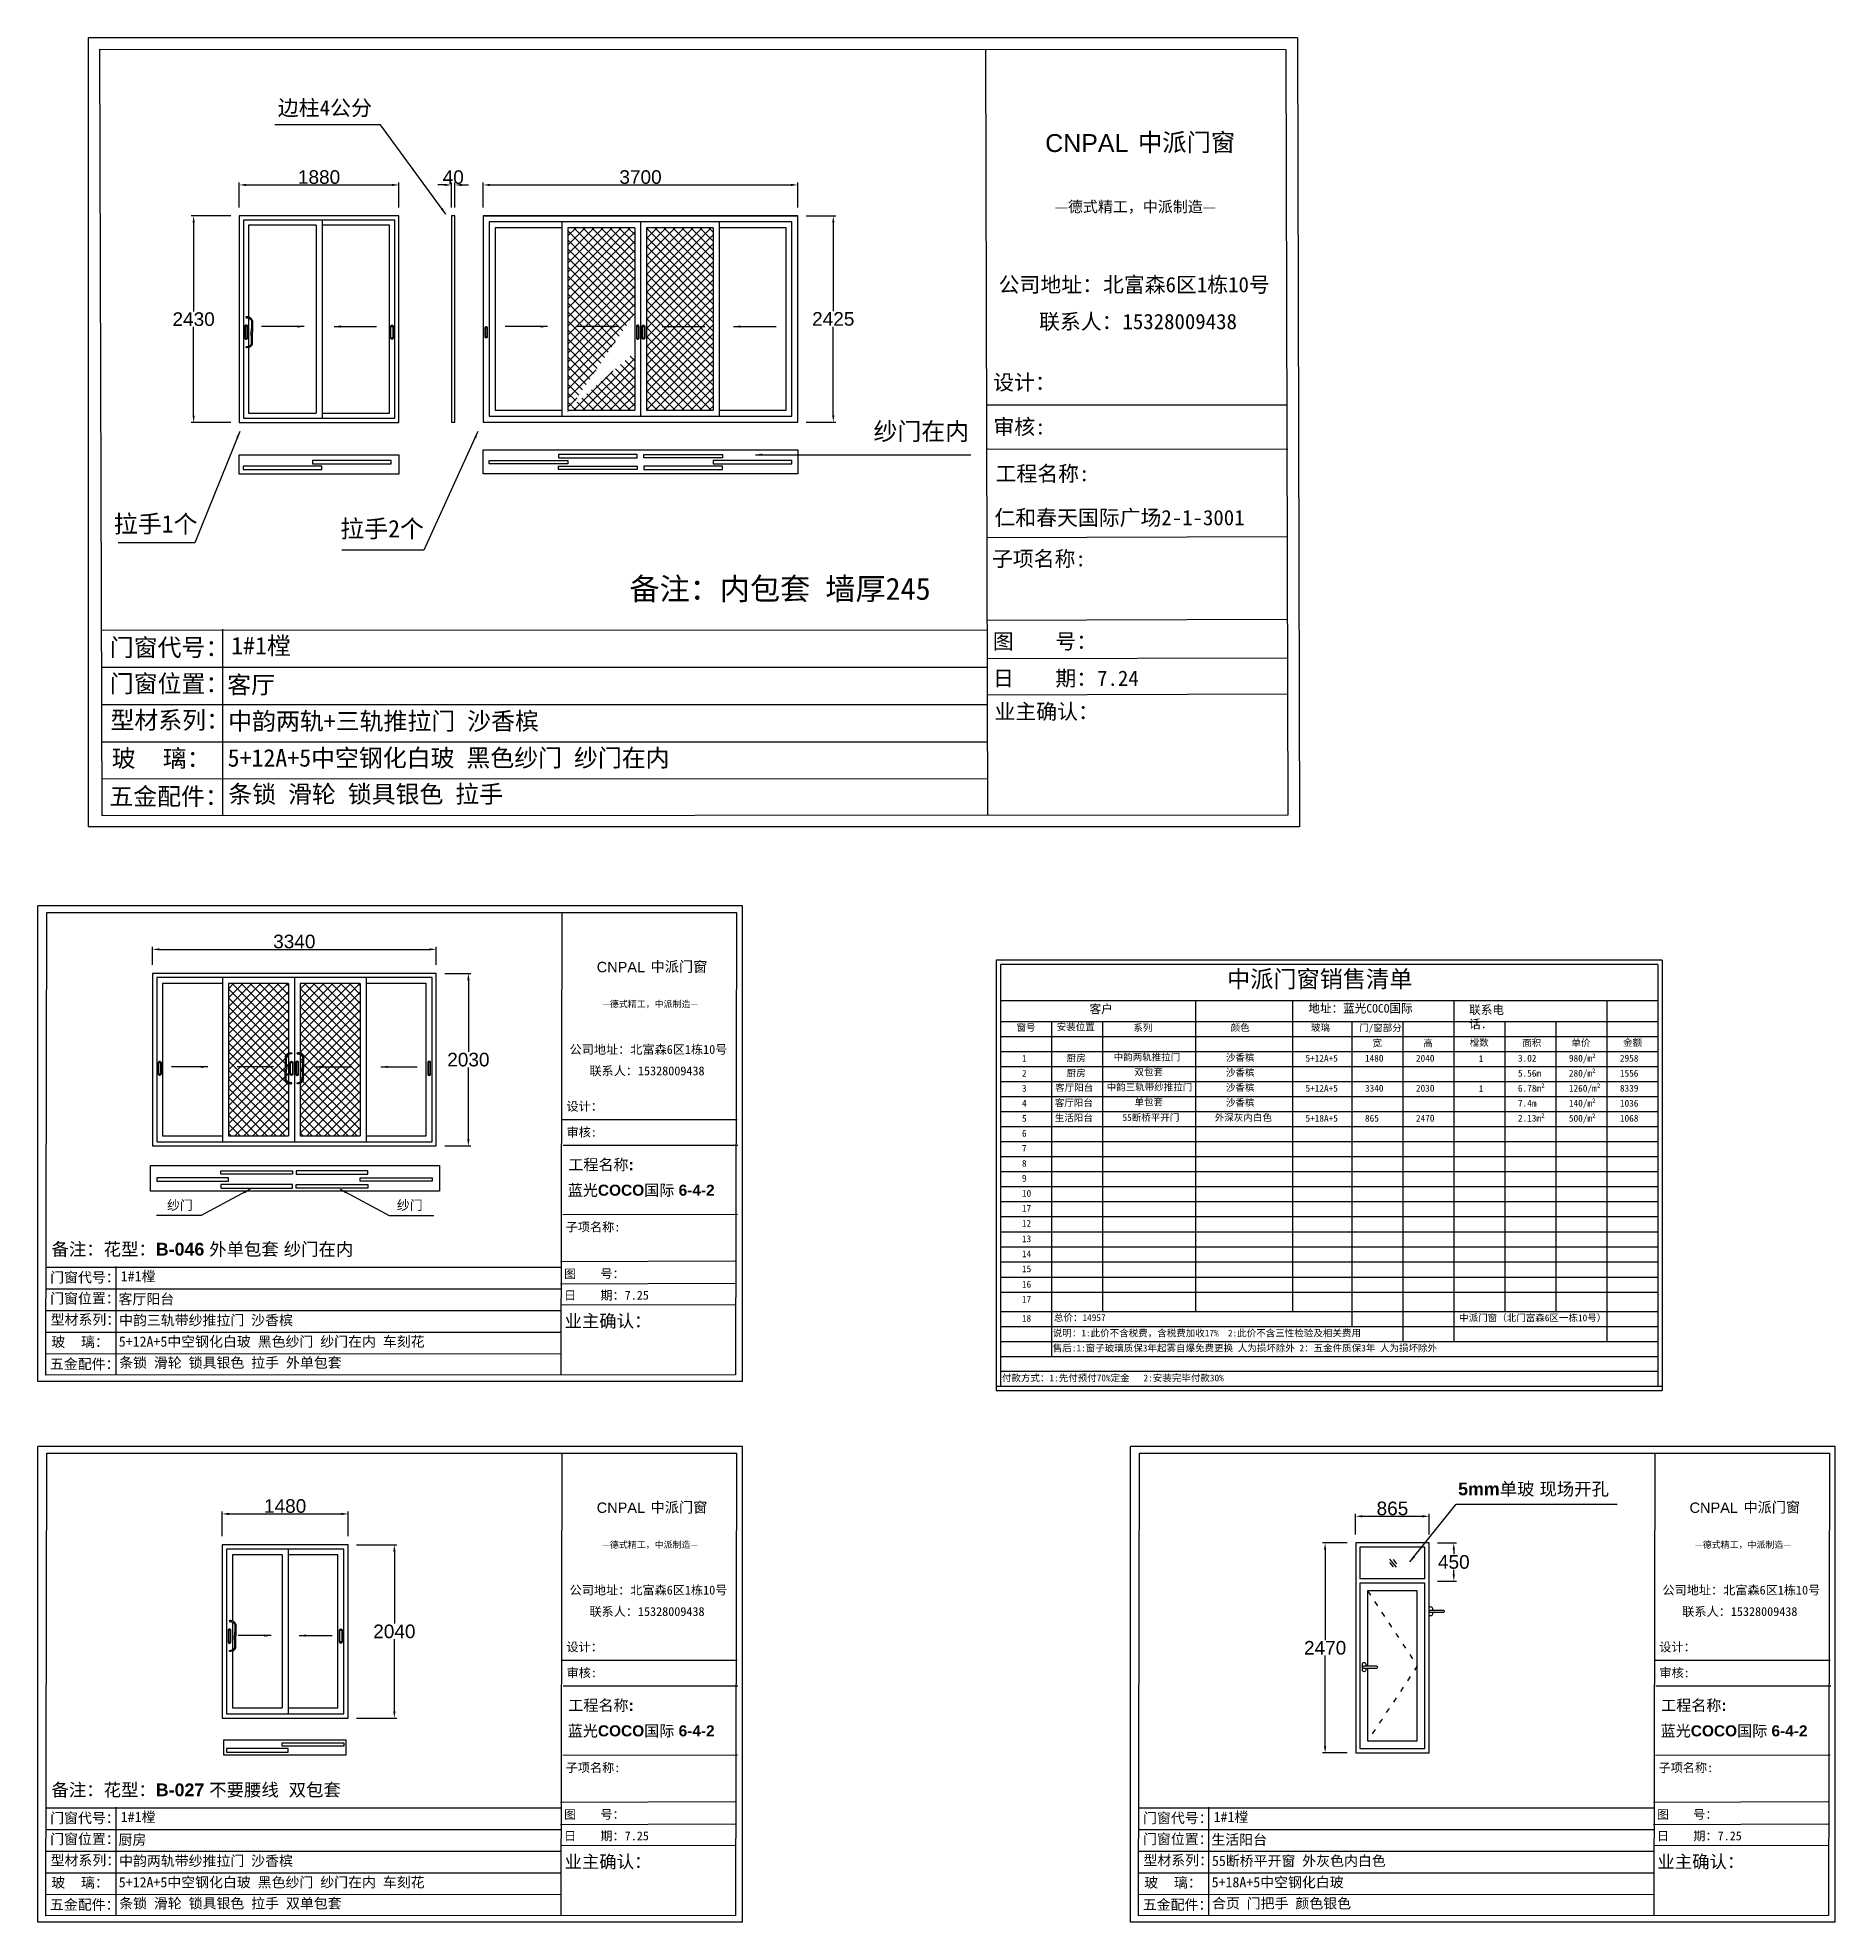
# Model space of a CAD drawing. Header units: inches. Extents: x -138455 to 599497, y -747149 to 13167.
# Drawn here: x 371016 to 392170, y -263010 to -240834 of the extents above; entities that cross this region are included whole.
import ezdxf

# ---------------------------------------------------------------- set-up
doc = ezdxf.new("R2010")
doc.units = ezdxf.units.IN
doc.header["$MEASUREMENT"] = 0
doc.header["$PDMODE"] = 35
doc.header["$PDSIZE"] = -3
doc.linetypes.add('ACAD_ISO03W100', pattern=[30, 12, -18])
doc.layers.add('0 @ 1', color=7, linetype='Continuous')
doc.styles.add('Annotative', font='arialbd.ttf')
doc.styles.add('MtXpl_', font='')
doc.styles.get("Standard").update_dxf_attribs({"font": 'arial.ttf'})
doc.styles.get('MtXpl_').set_extended_font_data('SimSun')
doc.dimstyles.get("Standard").update_dxf_attribs({"dimtxt": 80, "dimasz": 70, "dimexe": 40, "dimexo": 80, "dimgap": 0, "dimtad": 1, "dimtih": 1, "dimtoh": 1, "dimdec": 0, "dimzin": 0, "dimdsep": 46, "dimtxsty": 'Standard', "dimcen": 0.09, "dimadec": 0, "dimazin": 0, "dimtfac": 1, "dimtdec": 0, "dimtofl": 0, "dimtmove": 0, "dimatfit": 3, "dimfxl": 0, "dimtolj": 1, "dimtzin": 0, "dimarcsym": 0})
pattern_1 = [(45, (6902.07, -7352.45), (-53.033009, 53.033009), []), (135, (6902.07, -7352.45), (-53.033009, -53.033009), [])]

msp = doc.modelspace()

# ---------------------------------------------------------------- texts
at = {"style": 'MtXpl_'}
for s, height, p in [('中派门窗', 210.05, (383962.8, -242170.6)), ('—德式精工，中派制造—', 129.261, (382982.1, -242887.3)), ('公司地址：北富森6区1栋10号', 180, (382324.1, -243829.9)), ('联系人：15328009438', 180, (382799.1, -244264.1)), ('设计：', 180, (382259.3, -244979.4)), ('审核:', 180, (382262.2, -245502.4)), ('工程名称:', 180, (382287.6, -246052.9)), ('仁和春天国际广场2-1-3001', 180, (382274.4, -246571.6)), ('子项名称:', 180, (382245.7, -247055.2)), ('备注：内包套 墙厚245', 260, (377979.4, -247448.8)), ('图    号：', 180, (382255.9, -248026.2)), ('日    期：7.24', 180, (382256.4, -248461.4)), ('业主确认：', 180, (382275.4, -248853.2)), ('中派门窗', 122.22, (378228.9, -251825.7)), ('—德式精工，中派制造—', 75.213, (377658.3, -252242.8)), ('公司地址：北富森6区1栋10号', 104.737, (377275.4, -252791.3)), ('联系人：15328009438', 104.737, (377508.2, -253043.9)), ('设计：', 104.74, (377237.7, -253460.1)), ('审核:', 104.74, (377239.4, -253764.4)), ('子项名称:', 104.74, (377229.3, -254880.5)), ('图    号：', 104.74, (377209.6, -255430.7)), ('日    期：7.25', 104.737, (377209.9, -255684)), ('中派门窗', 122.22, (378228.9, -258187.6)), ('中派门窗', 122.22, (391089.3, -258187.6)), ('—德式精工，中派制造—', 75.213, (377658.3, -258604.6)), ('—德式精工，中派制造—', 75.213, (390518.6, -258604.6)), ('公司地址：北富森6区1栋10号', 104.737, (377275.4, -259153.1)), ('公司地址：北富森6区1栋10号', 104.737, (390135.8, -259153.1)), ('联系人：15328009438', 104.737, (377508.2, -259405.8)), ('联系人：15328009438', 104.737, (390368.5, -259405.8)), ('设计：', 104.74, (377237.7, -259821.9)), ('设计：', 104.74, (390098.1, -259821.9)), ('审核:', 104.74, (377239.4, -260126.2)), ('审核:', 104.74, (390099.8, -260126.2)), ('子项名称:', 104.74, (377229.3, -261242.3)), ('子项名称:', 104.74, (390089.7, -261242.3)), ('图    号：', 104.74, (377209.6, -261792.6)), ('图    号：', 104.74, (390070, -261792.6)), ('日    期：7.25', 104.737, (377209.9, -262045.8)), ('日    期：7.25', 104.737, (390070.3, -262045.8))]:
    msp.add_text(s, height=height, dxfattribs=at).set_placement(p)
for height, p in [(210.05, (382872.2, -242179.2)), (122.22, (377594.3, -251830.8)), (122.22, (377594.3, -258192.6)), (122.22, (390454.7, -258192.6))]:
    msp.add_text('CNPAL', height=height).set_placement(p)
at = {"layer": '0 @ 1', "style": 'Annotative'}
for s, height, p in [('门窗代号：', 206.21, (371864.2, -248112.6)), ('门窗位置：', 206.21, (371864.2, -248537.4)), ('型材系列：', 206.21, (371872.9, -248966.6)), ('玻    璃：', 206.21, (371887.3, -249416.5)), ('五金配件：', 206.21, (371859.1, -249864.9)), ('工程名称:', 130, (377259.6, -254160.2)), ('蓝光COCO国际 6-4-2', 130, (377253.7, -254460.4)), ('纱门 ', 111.32, (372538.2, -254627.3)), ('纱门 ', 111.32, (375242, -254627.3)), ('备注：花型：B-046 外单包套 纱门在内 ', 150, (371178.3, -255164.7)), ('门窗代号：', 119.99, (371163, -255481)), ('门窗位置：', 119.99, (371163, -255728.2)), ('型材系列：', 119.99, (371168, -255977.9)), ('业主确认：', 150, (377215.5, -256009.6)), ('玻    璃：', 119.99, (371176.4, -256239.7)), ('五金配件：', 119.99, (371160, -256500.6)), ('5mm单玻 现场开孔', 150, (387731, -257986)), ('工程名称:', 130, (377259.6, -260522)), ('工程名称:', 130, (390119.9, -260522)), ('蓝光COCO国际 6-4-2', 130, (377253.7, -260822.3)), ('蓝光COCO国际 6-4-2', 130, (390114.1, -260822.3)), ('备注：花型：B-027 不要腰线  双包套  ', 150, (371178.3, -261526.5)), ('门窗代号：', 119.99, (371163, -261842.8)), ('门窗代号：', 119.99, (384023.4, -261842.8)), ('门窗位置：', 119.99, (371163, -262090)), ('门窗位置：', 119.99, (384023.4, -262090)), ('型材系列：', 119.99, (371168, -262339.7)), ('业主确认：', 150, (377215.5, -262371.4)), ('型材系列：', 119.99, (384028.4, -262339.7)), ('业主确认：', 150, (390075.9, -262371.4)), ('玻    璃：', 119.99, (371176.4, -262601.6)), ('玻    璃：', 119.99, (384036.8, -262601.6)), ('五金配件：', 119.99, (371160, -262862.4)), ('五金配件：', 119.99, (384020.4, -262862.4))]:
    msp.add_text(s, height=height, dxfattribs=at).set_placement(p)
at = {"layer": '0 @ 1', "attachment_point": 1, "style": 'Annotative'}
for s, width, insert, char_height in [('{\\fSimSun|b1|i0|c134|p2;边柱4公分}', 1185.523, (373840.5, -241569.1), 180.693), ('{\\fSimSun|b1|i0|c134|p2;纱门在内 }', 4396.385, (380851.4, -245363.1), 206.21), ('{\\fSimSun|b1|i0|c134|p2;拉手1个 }', 4396.385, (371912, -246452.1), 206.21), ('{\\fSimSun|b1|i0|c134|p2;拉手2个 }', 4396.385, (374576.9, -246508.8), 206.21), ('{\\fSimSun|b1|i0|c134|p2;1#1樘}', 4396.385, (373292.1, -247885.3), 206.21), ('{\\fSimSun|b1|i0|c134|p2;客厅  }', 4396.385, (373246, -248344.7), 206.21), ('{\\fSimSun|b1|i0|c134|p2;中韵两轨+三轨推拉门 沙香槟}', 4396.385, (373257.9, -248772.9), 206.21), ('{\\fSimSun|b1|i0|c134|p2;5+12A+5中空钢化白玻 黑色纱门 纱门在内}', 5972.399, (373251.4, -249205.4), 206.21), ('{\\fSimSun|b1|i0|c134|p2;条锁 滑轮 锁具银色 拉手}', 5156.596, (373259.3, -249631.5), 206.21), ('{\\fSimSun|b1|i0|c134|p2;中派门窗销售清单}', 2676.689, (385011, -251810.5), 200), ('{\\fSimSun|b1|i0|c134|p2;客户}', 485.592, (383394.1, -252214.5), 100), ('{\\fSimSun|b1|i0|c134|p2;地址：蓝光COCO国际}', 1564.514, (385969, -252206), 100), ('{\\fSimSun|b1|i0|c134|p2;联系电话：}', 603.897, (387861.5, -252223.5), 100), ('{\\fSimSun|b1|i0|c134|p2;窗号}', 485.592, (382533.9, -252441.9), 80), ('{\\fSimSun|b1|i0|c134|p2;安装位置}', 485.592, (383007.8, -252434.8), 80), ('{\\fSimSun|b1|i0|c134|p2;系列}', 485.592, (383908.7, -252444.1), 80), ('{\\fSimSun|b1|i0|c134|p2;颜色}', 485.592, (385054.2, -252442.2), 80), ('{\\fSimSun|b1|i0|c134|p2;玻璃}', 485.592, (385998.8, -252442.2), 80), ('{\\fSimSun|b1|i0|c134|p2;门/窗部分}', 603.897, (386565.1, -252446.1), 80), ('{\\fSimSun|b1|i0|c134|p2;厨房}', 472.186, (383125.4, -252800.3), 80), ('{\\fSimSun|b1|i0|c134|p2;中韵两轨推拉门}', 943.532, (383677, -252789.6), 80), ('{\\fSimSun|b1|i0|c134|p2;沙香槟}', 943.532, (384998.5, -252795), 80), ('{\\fSimSun|b1|i0|c134|p2;5+12A+5}', 943.532, (385935, -252803), 80), ('{\\fSimSun|b1|i0|c134|p2;1480}', 943.532, (386635, -252803), 80), ('{\\fSimSun|b1|i0|c134|p2;宽}', 603.897, (386723.5, -252624.9), 80), ('{\\fSimSun|b1|i0|c134|p2;2040}', 943.532, (387235, -252803), 80), ('{\\fSimSun|b1|i0|c134|p2;高}', 603.897, (387323.5, -252624.9), 80), ('{\\fSimSun|b1|i0|c134|p2;樘数}', 603.897, (387866.9, -252617.8), 80), ('{\\fSimSun|b1|i0|c134|p2;3.02}', 943.532, (388435, -252803), 80), ('{\\fSimSun|b1|i0|c134|p2;面积}', 603.897, (388485.4, -252621.7), 80), ('{\\fSimSun|b1|i0|c134|p2;980/m²}', 943.532, (389035, -252803), 80), ('{\\fSimSun|b1|i0|c134|p2;单价}', 603.897, (389063.1, -252621.7), 80), ('{\\fSimSun|b1|i0|c134|p2;2958}', 943.532, (389635, -252803), 80), ('{\\fSimSun|b1|i0|c134|p2;金额}', 603.897, (389671.8, -252618.9), 80), ('{\\fSimSun|b1|i0|c134|p2;2}', 485.592, (382598.3, -252980.7), 80), ('{\\fSimSun|b1|i0|c134|p2;1}', 485.592, (382598.3, -252804.2), 80), ('{\\fSimSun|b1|i0|c134|p2;厨房}', 472.186, (383125.4, -252976.8), 80), ('{\\fSimSun|b1|i0|c134|p2;双包套}', 943.532, (383922.3, -252966.1), 80), ('{\\fSimSun|b1|i0|c134|p2;沙香槟}', 943.532, (384998.5, -252971.5), 80), ('{\\fSimSun|b1|i0|c134|p2;1}', 943.532, (387972.6, -252808.2), 80), ('{\\fSimSun|b1|i0|c134|p2;5.56m}', 943.532, (388435, -252979.4), 80), ('{\\fSimSun|b1|i0|c134|p2;280/m²}', 943.532, (389035, -252979.4), 80), ('{\\fSimSun|b1|i0|c134|p2;1556}', 943.532, (389635, -252979.4), 80), ('{\\fSimSun|b1|i0|c134|p2;3}', 485.592, (382598.3, -253157.1), 80), ('{\\fSimSun|b1|i0|c134|p2;客厅阳台}', 553, (382989.2, -253148.8), 80), ('{\\fSimSun|b1|i0|c134|p2;中韵三轨带纱推拉门}', 1087.236, (383594.9, -253142.8), 80), ('{\\fSimSun|b1|i0|c134|p2;沙香槟}', 943.532, (384998.5, -253148), 80), ('{\\fSimSun|b1|i0|c134|p2;5+12A+5}', 943.532, (385935, -253155.9), 80), ('{\\fSimSun|b1|i0|c134|p2;3340}', 943.532, (386635, -253155.9), 80), ('{\\fSimSun|b1|i0|c134|p2;2030}', 943.532, (387235, -253155.9), 80), ('{\\fSimSun|b1|i0|c134|p2;1}', 943.532, (387972.6, -253161.2), 80), ('{\\fSimSun|b1|i0|c134|p2;6.78m²}', 943.532, (388435, -253155.9), 80), ('{\\fSimSun|b1|i0|c134|p2;1260/m²}', 943.532, (389035, -253155.9), 80), ('{\\fSimSun|b1|i0|c134|p2;8339}', 943.532, (389635, -253155.9), 80), ('{\\fSimSun|b1|i0|c134|p2;4}', 485.592, (382598.3, -253333.6), 80), ('{\\fSimSun|b1|i0|c134|p2;客厅阳台}', 472.186, (382985.1, -253326.9), 80), ('{\\fSimSun|b1|i0|c134|p2;单包套}', 943.532, (383922.3, -253319.1), 80), ('{\\fSimSun|b1|i0|c134|p2;沙香槟}', 943.532, (384998.5, -253324.5), 80), ('{\\fSimSun|b1|i0|c134|p2;7.4m}', 943.532, (388435, -253332.4), 80), ('{\\fSimSun|b1|i0|c134|p2;140/m²}', 943.532, (389035, -253332.4), 80), ('{\\fSimSun|b1|i0|c134|p2;1036}', 943.532, (389635, -253332.4), 80), ('{\\fSimSun|b1|i0|c134|p2;5}', 485.592, (382598.3, -253510.1), 80), ('{\\fSimSun|b1|i0|c134|p2;6}', 485.592, (382598.3, -253686.5), 80), ('{\\fSimSun|b1|i0|c134|p2;生活阳台}', 472.186, (382985.1, -253503.4), 80), ('{\\fSimSun|b1|i0|c134|p2;55断桥平开门}', 943.532, (383781.6, -253500.1), 80), ('{\\fSimSun|b1|i0|c134|p2;外深灰内白色}', 943.532, (384867.6, -253500.9), 80), ('{\\fSimSun|b1|i0|c134|p2;5+18A+5}', 943.532, (385935, -253508.8), 80), ('{\\fSimSun|b1|i0|c134|p2;865}', 943.532, (386635, -253508.8), 80), ('{\\fSimSun|b1|i0|c134|p2;2470}', 943.532, (387235, -253508.8), 80), ('{\\fSimSun|b1|i0|c134|p2;2.13m²}', 943.532, (388435, -253508.8), 80), ('{\\fSimSun|b1|i0|c134|p2;500/m²}', 943.532, (389035, -253508.8), 80), ('{\\fSimSun|b1|i0|c134|p2;1068}', 943.532, (389635, -253508.8), 80), ('{\\fSimSun|b1|i0|c134|p2;7}', 485.592, (382598.3, -253863), 80), ('{\\fSimSun|b1|i0|c134|p2;8}', 485.592, (382598.3, -254039.5), 80), ('{\\fSimSun|b1|i0|c134|p2;9}', 485.592, (382598.3, -254216), 80), ('{\\fSimSun|b1|i0|c134|p2;10}', 485.592, (382598.3, -254392.4), 80), ('{\\fSimSun|b1|i0|c134|p2;17}', 485.592, (382598.3, -254568.9), 80), ('{\\fSimSun|b1|i0|c134|p2;12}', 485.592, (382598.3, -254745.4), 80), ('{\\fSimSun|b1|i0|c134|p2;13}', 485.592, (382598.3, -254927.1), 80), ('{\\fSimSun|b1|i0|c134|p2;14}', 485.592, (382598.3, -255103.6), 80), ('{\\fSimSun|b1|i0|c134|p2;1#1樘}', 4396.385, (371993.8, -255348.8), 119.988), ('{\\fSimSun|b1|i0|c134|p2;15}', 485.592, (382598.3, -255280.1), 80), ('{\\fSimSun|b1|i0|c134|p2;16}', 485.592, (382598.3, -255461.9), 80), ('{\\fSimSun|b1|i0|c134|p2;客厅阳台}', 4396.385, (371967, -255616.1), 119.988), ('{\\fSimSun|b1|i0|c134|p2;17}', 485.592, (382598.3, -255638.3), 80), ('{\\fSimSun|b1|i0|c134|p2;中韵三轨带纱推拉门 沙香槟}', 4396.385, (371973.9, -255865.2), 119.988), ('{\\fSimSun|b1|i0|c134|p2;18}', 485.592, (382598.3, -255863.6), 80), ('{\\fSimSun|b1|i0|c134|p2;总价：14957}', 2423.77, (382974.9, -255854.8), 80), ('{\\fSimSun|b1|i0|c134|p2;中派门窗（北门富森6区一栋10号）}', 1756.126, (387742.8, -255857.2), 80), ('{\\fSimSun|b1|i0|c134|p2;5+12A+5中空钢化白玻 黑色纱门 纱门在内 车刻花}', 5972.399, (371970.1, -256116.9), 119.988), ('{\\fSimSun|b1|i0|c134|p2;说明：1:此价不含税费，含税费加收17%  2:此价不含三性检验及相关费用}', 3920.385, (382961.5, -256036.6), 80), ('{\\fSimSun|b1|i0|c134|p2;条锁 滑轮 锁具银色 拉手 外单包套}', 5156.596, (371974.8, -256364.8), 119.988), ('{\\fSimSun|b1|i0|c134|p2;售后:1:窗子玻璃质保3年起雾自爆免费更换 人为损坏除外 2：五金件质保3年 人为损坏除外  }', 6510.182, (382961.5, -256213.1), 80), ('{\\fSimSun|b1|i0|c134|p2;付款方式：1:先付预付70%定金   2:安装完毕付款30%}', 6510.182, (382361.5, -256565.1), 80), ('{\\fSimSun|b1|i0|c134|p2;1#1樘}', 4396.385, (371993.8, -261710.6), 119.988), ('{\\fSimSun|b1|i0|c134|p2;1#1樘}', 4396.385, (384854.2, -261710.6), 119.988), ('{\\fSimSun|b1|i0|c134|p2;厨房}', 4396.385, (371967, -261977.9), 119.988), ('{\\fSimSun|b1|i0|c134|p2;生活阳台}', 4396.385, (384827.4, -261977.9), 119.988), ('{\\fSimSun|b1|i0|c134|p2;中韵两轨带纱推拉门 沙香槟 }', 4396.385, (371973.9, -262227), 119.988), ('{\\fSimSun|b1|i0|c134|p2;55断桥平开窗 外灰色内白色}', 4396.385, (384834.3, -262227), 119.988), ('{\\fSimSun|b1|i0|c134|p2;5+12A+5中空钢化白玻 黑色纱门 纱门在内 车刻花}', 5972.399, (371970.1, -262478.7), 119.988), ('{\\fSimSun|b1|i0|c134|p2;5+18A+5中空钢化白玻 }', 5972.399, (384830.5, -262478.7), 119.988), ('{\\fSimSun|b1|i0|c134|p2;条锁 滑轮 锁具银色 拉手 双单包套 }', 5156.596, (371974.8, -262726.6), 119.988), ('{\\fSimSun|b1|i0|c134|p2;合页 门把手 颜色银色}', 5156.596, (384835.1, -262726.6), 119.988)]:
    msp.add_mtext_dynamic_manual_height_columns(s, width=width, gutter_width=903.5, heights=[0], dxfattribs=dict(at, insert=insert, char_height=char_height))

# ---------------------------------------------------------------- blocks, each defined once
blk = doc.blocks.new('*D1050')
at = {"color": 0, "lineweight": -2, "transparency": 16777216}
for p, q in [((376260, -242832), (376260, -242537)), ((376340, -242567), (379880, -242567)), ((379960, -242832), (379960, -242537))]:
    blk.add_line(p, q, dxfattribs=at)
at = {"color": 0, "transparency": 16777216}
for points in [[(376340, -242554), (376340, -242580), (376260, -242567)], [(379880, -242554), (379880, -242580), (379960, -242567)]]:
    blk.add_solid(points, dxfattribs=at)
at = {"layer": 'Defpoints', "color": 0, "transparency": 16777216}
for p in [(379960, -242567), (376260, -242932), (379960, -242932)]:
    blk.add_point(p, dxfattribs=at)
at = {"color": 0, "transparency": 16777216, "insert": (378110, -242475), "char_height": 160, "attachment_point": 5}
blk.add_mtext('\\A1;3700', dxfattribs=at)
blk = doc.blocks.new('*D1051')
at = {"color": 0, "lineweight": -2, "transparency": 16777216}
for p, q in [((380060, -242932), (380408, -242932)), ((380378, -243012), (380378, -244052)), ((380378, -245277), (380378, -244236)), ((380060, -245357), (380408, -245357))]:
    blk.add_line(p, q, dxfattribs=at)
at = {"color": 0, "transparency": 16777216}
for points in [[(380365, -243012), (380392, -243012), (380378, -242932)], [(380365, -245277), (380392, -245277), (380378, -245357)]]:
    blk.add_solid(points, dxfattribs=at)
at = {"layer": 'Defpoints', "color": 0, "transparency": 16777216}
for p in [(379960, -242932), (379960, -245357), (380378, -245357)]:
    blk.add_point(p, dxfattribs=at)
at = {"color": 0, "transparency": 16777216, "insert": (380378, -244144), "char_height": 160, "attachment_point": 5}
blk.add_mtext('\\A1;2425', dxfattribs=at)
blk = doc.blocks.new('*D1052')
at = {"color": 0, "lineweight": -2, "transparency": 16777216}
for p, q in [((375806, -242567), (375726, -242567)), ((375886, -242832), (375886, -242537)), ((375926, -242832), (375926, -242537)), ((376006, -242567), (376086, -242567))]:
    blk.add_line(p, q, dxfattribs=at)
at = {"color": 0, "transparency": 16777216}
for points in [[(375806, -242554), (375806, -242581), (375886, -242567)], [(376006, -242554), (376006, -242581), (375926, -242567)]]:
    blk.add_solid(points, dxfattribs=at)
at = {"layer": 'Defpoints', "color": 0, "transparency": 16777216}
for p in [(375926, -242567), (375886, -242932), (375926, -242932)]:
    blk.add_point(p, dxfattribs=at)
at = {"color": 0, "transparency": 16777216, "insert": (375906, -242476), "char_height": 160, "attachment_point": 5}
blk.add_mtext('\\A1;40', dxfattribs=at)
blk = doc.blocks.new('*D1053')
at = {"color": 0, "lineweight": -2, "transparency": 16777216}
for p, q in [((373387, -242832), (373387, -242537)), ((373467, -242567), (375187, -242567)), ((375267, -242832), (375267, -242537))]:
    blk.add_line(p, q, dxfattribs=at)
at = {"color": 0, "transparency": 16777216}
for points in [[(373467, -242554), (373467, -242580), (373387, -242567)], [(375187, -242554), (375187, -242580), (375267, -242567)]]:
    blk.add_solid(points, dxfattribs=at)
at = {"layer": 'Defpoints', "color": 0, "transparency": 16777216}
for p in [(375267, -242567), (373387, -242932), (375267, -242932)]:
    blk.add_point(p, dxfattribs=at)
at = {"color": 0, "transparency": 16777216, "insert": (374327, -242475), "char_height": 160, "attachment_point": 5}
blk.add_mtext('\\A1;1880', dxfattribs=at)
blk = doc.blocks.new('*D1054')
at = {"color": 0, "lineweight": -2, "transparency": 16777216}
for p, q in [((373287, -242932), (372821, -242932)), ((372851, -243012), (372851, -244055)), ((372851, -245282), (372851, -244238)), ((373287, -245362), (372821, -245362))]:
    blk.add_line(p, q, dxfattribs=at)
at = {"color": 0, "transparency": 16777216}
for points in [[(372838, -243012), (372865, -243012), (372851, -242932)], [(372838, -245282), (372865, -245282), (372851, -245362)]]:
    blk.add_solid(points, dxfattribs=at)
at = {"layer": 'Defpoints', "color": 0, "transparency": 16777216}
for p in [(373387, -242932), (372851, -245362), (373387, -245362)]:
    blk.add_point(p, dxfattribs=at)
at = {"color": 0, "transparency": 16777216, "insert": (372851, -244147), "char_height": 160, "attachment_point": 5}
blk.add_mtext('\\A1;2430', dxfattribs=at)
blk = doc.blocks.new('123hhh')
for centre, radius, start, end in [((280724, -83285), 15, 176.76219, 183.23781), ((280706.3, -83231.5), 10, 16.45017, 30.15144), ((280706.3, -83338.5), 10, 329.84856, 343.54983)]:
    blk.add_arc(centre, radius, start, end)
for points, knots in [([(280691.5, -83211), (280688.9, -83210.6), (280685.3, -83210.1), (280685, -83215), (280689.9, -83216.5), (280695.6, -83216.9), (280703.8, -83219.4), (280710.5, -83226.2), (280712.5, -83239.1), (280711.7, -83253.6), (280710.7, -83267.6), (280709.5, -83277.4), (280709.2, -83282.1), (280709.1, -83284.2)], [0, 0, 0, 0, 6.082763, 8.582763, 11.318747, 19.461781, 26.725965, 36.438119, 46.233865, 64.642794, 80.276332, 88.205882, 94.390611, 94.390611, 94.390611, 94.390611]), ([(280691.5, -83359), (280688.9, -83359.4), (280685.3, -83359.9), (280685, -83355), (280689.9, -83353.5), (280695.6, -83353.1), (280703.8, -83350.6), (280710.5, -83343.8), (280712.5, -83330.9), (280711.7, -83316.4), (280710.7, -83302.4), (280709.5, -83292.6), (280709.2, -83287.9), (280709.1, -83285.8)], [0, 0, 0, 0, 6.082763, 8.582763, 11.318747, 19.461781, 26.725965, 36.438119, 46.233865, 64.642794, 80.276332, 88.205882, 94.390611, 94.390611, 94.390611, 94.390611]), ([(280714.9, -83226.5), (280712.4, -83222.1), (280706.8, -83213.8), (280697, -83212), (280691.5, -83211)], [0.93741, 0.93741, 0.93741, 0.93741, 13.606526, 29.417915, 29.417915, 29.417915, 29.417915]), ([(280715.8, -83228.7), (280716.2, -83230), (280717.4, -83234.2), (280716.8, -83248.6), (280716.7, -83266), (280716.7, -83280.5), (280716.7, -83285)], [1.197256, 1.197256, 1.197256, 1.197256, 5.358743, 14.155697, 44.084834, 57.684594, 57.684594, 57.684594, 57.684594]), ([(280715.8, -83341.3), (280716.2, -83340), (280717.4, -83335.8), (280716.8, -83321.4), (280716.7, -83304), (280716.7, -83289.5), (280716.7, -83285)], [1.197256, 1.197256, 1.197256, 1.197256, 5.358743, 14.155697, 44.084834, 57.684594, 57.684594, 57.684594, 57.684594]), ([(280714.9, -83343.5), (280712.4, -83347.9), (280706.8, -83356.2), (280697, -83358), (280691.5, -83359)], [0.93741, 0.93741, 0.93741, 0.93741, 13.606526, 29.417915, 29.417915, 29.417915, 29.417915])]:
    blk.add_open_spline(points, degree=3, knots=knots)
blk = doc.blocks.new('*D1064')
at = {"color": 0, "lineweight": -2, "transparency": 16777216}
for p, q in [((372366, -251745), (372366, -251532)), ((372446, -251562), (375626, -251562)), ((375706, -251745), (375706, -251532))]:
    blk.add_line(p, q, dxfattribs=at)
at = {"color": 0, "transparency": 16777216}
for points in [[(372446, -251549), (372446, -251575), (372366, -251562)], [(375626, -251549), (375626, -251575), (375706, -251562)]]:
    blk.add_solid(points, dxfattribs=at)
at = {"layer": 'Defpoints', "color": 0, "transparency": 16777216}
for p in [(375706, -251562), (372366, -251845), (375706, -251845)]:
    blk.add_point(p, dxfattribs=at)
at = {"color": 0, "transparency": 16777216, "insert": (374036, -251470), "char_height": 160, "attachment_point": 5}
blk.add_mtext('\\A1;3340', dxfattribs=at)
blk = doc.blocks.new('*D1065')
at = {"color": 0, "lineweight": -2, "transparency": 16777216}
for p, q in [((375806, -251845), (376114, -251845)), ((376084, -251925), (376084, -252768)), ((376084, -253795), (376084, -252951)), ((375806, -253875), (376114, -253875))]:
    blk.add_line(p, q, dxfattribs=at)
at = {"color": 0, "transparency": 16777216}
for points in [[(376071, -251925), (376098, -251925), (376084, -251845)], [(376071, -253795), (376098, -253795), (376084, -253875)]]:
    blk.add_solid(points, dxfattribs=at)
at = {"layer": 'Defpoints', "color": 0, "transparency": 16777216}
for p in [(375706, -251845), (375706, -253875), (376084, -253875)]:
    blk.add_point(p, dxfattribs=at)
at = {"color": 0, "transparency": 16777216, "insert": (376084, -252860), "char_height": 160, "attachment_point": 5}
blk.add_mtext('\\A1;2030', dxfattribs=at)
blk = doc.blocks.new('*D1066')
at = {"color": 0, "lineweight": -2, "transparency": 16777216}
for p, q in [((373188, -258468), (373188, -258175)), ((373268, -258205), (374588, -258205)), ((374668, -258468), (374668, -258175))]:
    blk.add_line(p, q, dxfattribs=at)
at = {"color": 0, "transparency": 16777216}
for points in [[(373268, -258191), (373268, -258218), (373188, -258205)], [(374588, -258191), (374588, -258218), (374668, -258205)]]:
    blk.add_solid(points, dxfattribs=at)
at = {"layer": 'Defpoints', "color": 0, "transparency": 16777216}
for p in [(374668, -258205), (373188, -258568), (374668, -258568)]:
    blk.add_point(p, dxfattribs=at)
at = {"color": 0, "transparency": 16777216, "insert": (373928, -258113), "char_height": 160, "attachment_point": 5}
blk.add_mtext('\\A1;1480', dxfattribs=at)
blk = doc.blocks.new('*D1067')
at = {"color": 0, "lineweight": -2, "transparency": 16777216}
for p, q in [((374768, -258568), (375243, -258568)), ((375213, -258648), (375213, -259496)), ((375213, -260528), (375213, -259679)), ((374768, -260608), (375243, -260608))]:
    blk.add_line(p, q, dxfattribs=at)
at = {"color": 0, "transparency": 16777216}
for points in [[(375200, -258648), (375227, -258648), (375213, -258568)], [(375200, -260528), (375227, -260528), (375213, -260608)]]:
    blk.add_solid(points, dxfattribs=at)
at = {"layer": 'Defpoints', "color": 0, "transparency": 16777216}
for p in [(374668, -258568), (374668, -260608), (375213, -260608)]:
    blk.add_point(p, dxfattribs=at)
at = {"color": 0, "transparency": 16777216, "insert": (375213, -259588), "char_height": 160, "attachment_point": 5}
blk.add_mtext('\\A1;2040', dxfattribs=at)
blk = doc.blocks.new('123as')
at = {"color": 0}
for p, q in [((90189, 51387), (90252, 51462)), ((90194, 51330), (90312, 51470)), ((90251, 51335), (90314, 51410))]:
    blk.add_line(p, q, dxfattribs=at)
blk = doc.blocks.new('*D1068')
at = {"color": 0, "lineweight": -2, "transparency": 16777216}
for p, q in [((387490, -258546), (387710, -258546)), ((387680, -258626), (387680, -258679)), ((387490, -258996), (387710, -258996)), ((387680, -258916), (387680, -258862))]:
    blk.add_line(p, q, dxfattribs=at)
at = {"color": 0, "transparency": 16777216}
for points in [[(387667, -258626), (387693, -258626), (387680, -258546)], [(387667, -258916), (387693, -258916), (387680, -258996)]]:
    blk.add_solid(points, dxfattribs=at)
at = {"layer": 'Defpoints', "color": 0, "transparency": 16777216}
for p in [(387390, -258546), (387680, -258546), (387390, -258996)]:
    blk.add_point(p, dxfattribs=at)
at = {"color": 0, "transparency": 16777216, "insert": (387680, -258771), "char_height": 160, "attachment_point": 5}
blk.add_mtext('\\A1;450', dxfattribs=at)
blk = doc.blocks.new('dzcs')
blk.add_lwpolyline([(142096, -3328), (142196, -3328, 0.414214), (142206, -3318), (142206, -3318, 0.414214), (142196, -3308), (142096, -3308, 0.414214), (142086, -3318), (142086, -3318, 0.414214)], format="xyb", close=True)
blk.add_lwpolyline([(142182, -3328), (142182, -3342, 0.414214), (142196, -3355), (142196, -3355, 0.414214), (142209, -3342), (142209, -3294, 0.414214), (142196, -3280), (142196, -3280, 0.414214), (142182, -3294), (142182, -3308)], format="xyb")
blk = doc.blocks.new('*D1069')
at = {"color": 0, "lineweight": -2, "transparency": 16777216}
for p, q in [((386425, -258546), (386136, -258546)), ((386166, -258626), (386166, -259689)), ((386166, -260936), (386166, -259872)), ((386425, -261016), (386136, -261016))]:
    blk.add_line(p, q, dxfattribs=at)
at = {"color": 0, "transparency": 16777216}
for points in [[(386152, -258626), (386179, -258626), (386166, -258546)], [(386152, -260936), (386179, -260936), (386166, -261016)]]:
    blk.add_solid(points, dxfattribs=at)
at = {"layer": 'Defpoints', "color": 0, "transparency": 16777216}
for p in [(386525, -258546), (386166, -261016), (386525, -261016)]:
    blk.add_point(p, dxfattribs=at)
at = {"color": 0, "transparency": 16777216, "insert": (386166, -259781), "char_height": 160, "attachment_point": 5}
blk.add_mtext('\\A1;2470', dxfattribs=at)
blk = doc.blocks.new('*D1070')
at = {"color": 0, "lineweight": -2, "transparency": 16777216}
for p, q in [((386525, -258446), (386525, -258203)), ((386605, -258233), (387310, -258233)), ((387390, -258446), (387390, -258203))]:
    blk.add_line(p, q, dxfattribs=at)
at = {"color": 0, "transparency": 16777216}
for points in [[(386605, -258219), (386605, -258246), (386525, -258233)], [(387310, -258219), (387310, -258246), (387390, -258233)]]:
    blk.add_solid(points, dxfattribs=at)
at = {"layer": 'Defpoints', "color": 0, "transparency": 16777216}
for p in [(387390, -258233), (386525, -258546), (387390, -258546)]:
    blk.add_point(p, dxfattribs=at)
at = {"color": 0, "transparency": 16777216, "insert": (386958, -258141), "char_height": 160, "attachment_point": 5}
blk.add_mtext('\\A1;865', dxfattribs=at)

# ---------------------------------------------------------------- dimensions: what is measured, and where the dimension line sits
for base, p1, p2, picture, middle in [((375267, -242566.9), (373387, -242931.6), (375267, -242931.6), '*D1053', (374327, -242475.2)), ((379960, -242566.9), (376260, -242931.6), (379960, -242931.6), '*D1050', (378110, -242475.1)), ((375706.4, -251562.1), (372366.4, -251844.7), (375706.4, -251844.7), '*D1064', (374036.4, -251470.4)), ((374668.1, -258204.7), (373188.1, -258567.6), (374668.1, -258567.6), '*D1066', (373928.1, -258113)), ((387390.4, -258232.8), (386525.4, -258545.5), (387390.4, -258545.5), '*D1070', (386957.9, -258141.1))]:
    dim = msp.add_linear_dim(base=base, p1=p1, p2=p2, dimstyle='Standard', override={"dimtxt": 160, "dimasz": 80, "dimexe": 30, "dimexo": 100, "dimgap": 10})
    dim.commit()
    dim.dimension.update_dxf_attribs({"geometry": picture, "text_midpoint": middle})
dim = msp.add_linear_dim(base=(375925.7, -242567.2), p1=(375885.7, -242931.6), p2=(375925.7, -242931.6), dimstyle='Standard', override={"dimtxt": 160, "dimasz": 80, "dimexe": 30, "dimexo": 100, "dimgap": 10})
dim.commit()
dim.dimension.update_dxf_attribs({"geometry": '*D1052', "text_midpoint": (375905.7, -242567.2), "dimtype": 160})
for base, p1, p2, picture, middle in [((372851.4, -245361.6), (373387, -242931.6), (373387, -245361.6), '*D1054', (372851.4, -244146.6)), ((380378.4, -245356.6), (379960, -242931.6), (379960, -245356.6), '*D1051', (380378.4, -244144.1)), ((376084.2, -253874.7), (375706.4, -251844.7), (375706.4, -253874.7), '*D1065', (376084.2, -252859.7)), ((375213.3, -260607.6), (374668.1, -258567.6), (374668.1, -260607.6), '*D1067', (375213.3, -259587.6)), ((386165.7, -261015.5), (386525.4, -258545.5), (386525.4, -261015.5), '*D1069', (386165.7, -259780.5)), ((387680, -258545.5), (387390.4, -258995.5), (387390.4, -258545.5), '*D1068', (387680, -258770.5))]:
    dim = msp.add_linear_dim(base=base, p1=p1, p2=p2, angle=90, dimstyle='Standard', override={"dimtxt": 160, "dimasz": 80, "dimexe": 30, "dimexo": 100, "dimgap": 10})
    dim.commit()
    dim.dimension.update_dxf_attribs({"geometry": picture, "text_midpoint": middle})

# ---------------------------------------------------------------- hatches: boundary and pattern name
h = msp.add_hatch()
h.set_pattern_fill('ANSI37', color=256, scale=600)
h.set_pattern_definition(pattern_1)
edge = h.paths.add_edge_path()
edge.add_line((377254.1, -243069.8), (378041, -243069.8))
edge.add_line((378041, -243069.8), (378041, -244057.7))
edge.add_line((378041, -244553.5), (378041, -245235.5))
edge.add_line((378041, -245218.5), (377254.1, -245218.5))
edge.add_line((377254.1, -243069.8), (377254.1, -245235.5))
edge.add_line((378041, -244076), (378041, -244535.2))
h = msp.add_hatch()
h.set_pattern_fill('ANSI37', color=256, scale=600)
h.set_pattern_definition(pattern_1)
edge = h.paths.add_edge_path()
edge.add_line((378966, -243069.8), (378179.1, -243069.8))
edge.add_line((378179.1, -243069.8), (378179.1, -244137.8))
edge.add_line((378966, -243069.8), (378966, -245218.5))
edge.add_line((378179.1, -245218.5), (378966, -245218.5))
edge.add_line((378179.1, -244553.5), (378179.1, -245218.5))
edge.add_line((378179.1, -244076), (378179.1, -244562))
h = msp.add_hatch()
h.set_pattern_fill('ANSI37', color=256, scale=600)
h.set_pattern_definition([(45, (-834.13, 2214.085), (-53.033009, 53.033009), []), (135, (-834.13, 2214.085), (-53.033009, -53.033009), [])])
h.paths.add_polyline_path([(373966.4, -251964.7), (373261.4, -251964.7), (373261.4, -253754.7), (373966.4, -253754.7)])
h.paths.add_polyline_path([(374811.4, -251964.7), (374106.4, -251964.7), (374106.4, -253754.7), (374811.4, -253754.7)])

# ---------------------------------------------------------------- linework, layer by layer
for p, q in [((385839.2, -240834.8), (371611.7, -240834.3)), ((371611.7, -240834.3), (371611.7, -250118.7)), ((371749.1, -240971.3), (385702.2, -240971.8)), ((371774.1, -249988.6), (371749.1, -240971.3)), ((382168, -240971.7), (382192.5, -249981.4)), ((385702.2, -240971.8), (385727.2, -249981.4)), ((385839.2, -240834.8), (385864.2, -250118.7)), ((382167.6, -241260.3), (382167.6, -241260.7)), ((375217, -242981.6), (373437, -242981.6)), ((373437, -242981.6), (373437, -245311.6)), ((373497, -243041.6), (373497, -244121)), ((374292, -243041.6), (373497, -243041.6)), ((374292, -243041.6), (374292, -245251.6)), ((374362, -242981.6), (374362, -245311.6)), ((375157, -243041.6), (374362, -243041.6)), ((375157, -245251.6), (375157, -243041.6)), ((375217, -245311.6), (375217, -242981.6)), ((376260, -242931.6), (379960, -242931.6)), ((379891, -243000.7), (376329.1, -243000.7)), ((376329.1, -243000.7), (376329.1, -245287.6)), ((377185, -243000.7), (377185, -245287.6)), ((378110, -243000.7), (378110, -245287.6)), ((379035, -243000.7), (379035, -245287.6)), ((379891, -245287.6), (379891, -243000.7)), ((376398.2, -243069.8), (376398.2, -245218.5)), ((377185, -243069.8), (376398.2, -243069.8)), ((377254.1, -243069.8), (377254.1, -245218.5)), ((378041, -243069.8), (377254.1, -243069.8)), ((378041, -243069.8), (378041, -244077.9)), ((378179.1, -243069.8), (378179.1, -244137.8)), ((378966, -243069.8), (378179.1, -243069.8)), ((378966, -243069.8), (378966, -245218.5)), ((379821.9, -243069.8), (379035, -243069.8)), ((379821.9, -245218.5), (379821.9, -243069.8)), ((373497, -244134.2), (373497, -244465.5)), ((378041, -244076), (378041, -244608.2)), ((378179.1, -244076), (378179.1, -244562)), ((373497, -244478.7), (373497, -245251.6)), ((378041, -244553.5), (378041, -245218.5)), ((378179.1, -244553.5), (378179.1, -245218.5)), ((373497, -245251.6), (374292, -245251.6)), ((374362, -245251.6), (375157, -245251.6)), ((376398.2, -245218.5), (377185, -245218.5)), ((377254.1, -245218.5), (378041, -245218.5)), ((378179.1, -245218.5), (378966, -245218.5)), ((379035, -245218.5), (379821.9, -245218.5)), ((382180, -245155.3), (385714.7, -245155.8)), ((373437, -245311.6), (375217, -245311.6)), ((376260, -245356.6), (379960, -245356.6)), ((376329.1, -245287.6), (379891, -245287.6)), ((382191.7, -245673.8), (385726.4, -245674.2)), ((382184.5, -246715.6), (385719, -246705.3)), ((382185.9, -247687.1), (385720.4, -247676.7)), ((371772.7, -247803.7), (382186.2, -247804.1)), ((373189.4, -247793), (373190, -249978.8)), ((382187.2, -248140.4), (385721.7, -248130)), ((371772.9, -248242.5), (382187.5, -248240.7)), ((382188.4, -248567.1), (385723, -248556.7)), ((371773.2, -248681.5), (382188.7, -248679.6)), ((371773.5, -249120.7), (382190, -249121.1)), ((371773.8, -249556.4), (382192.5, -249552.4)), ((385864.2, -250118.7), (371611.7, -250118.7)), ((385727.2, -249981.4), (371774.1, -249988.6)), ((379309.1, -251048.5), (371016, -251048.2)), ((371016, -256648.3), (371016, -251048.2)), ((371110.5, -256572.6), (371122.1, -251128)), ((371122.1, -251128), (379241, -251128.2)), ((377184.6, -251128.2), (377172.7, -256568.4)), ((379241, -251128.2), (379229.4, -256568.4)), ((379309.1, -256648.3), (379309.1, -251048.5)), ((377184.3, -251296.1), (377184.3, -251296.3)), ((390131.9, -251689.6), (382295.2, -251689.6)), ((382295.2, -251689.6), (382295.2, -256752.6)), ((390131.9, -251689.6), (390131.9, -256752.6)), ((375656.4, -251894.7), (372416.4, -251894.7)), ((372416.4, -251894.7), (372416.4, -253824.7)), ((373191.4, -251894.7), (373191.4, -253824.7)), ((374036.4, -251894.7), (374036.4, -253824.7)), ((374881.4, -251894.7), (374881.4, -253824.7)), ((375656.4, -253824.7), (375656.4, -251894.7)), ((390081.9, -251739.6), (382345.2, -251739.6)), ((382345.2, -251739.6), (382345.2, -256702.6)), ((390081.9, -251739.6), (390081.9, -256702.6)), ((372486.4, -251964.7), (372486.4, -253754.7)), ((373191.4, -251964.7), (372486.4, -251964.7)), ((373261.4, -251964.7), (373261.4, -253754.7)), ((373966.4, -251964.7), (373261.4, -251964.7)), ((373966.4, -251964.7), (373966.4, -253754.7)), ((374106.4, -251964.7), (374106.4, -252784.4)), ((374811.4, -251964.7), (374106.4, -251964.7)), ((374811.4, -251964.7), (374811.4, -253754.7)), ((375586.4, -251964.7), (374881.4, -251964.7)), ((375586.4, -253754.7), (375586.4, -251964.7)), ((390081.9, -252165.8), (382345.2, -252165.8)), ((384639.5, -252165.8), (384639.5, -255821.7)), ((385781.9, -252165.8), (385781.9, -254527)), ((387681.9, -252165.8), (387681.9, -256174.6)), ((389481.9, -252165.8), (389481.9, -253997.6)), ((382345.2, -252409.3), (390081.9, -252409.3)), ((382945.2, -252409.3), (382945.2, -253997.6)), ((383545.2, -252409.3), (383545.2, -253997.6)), ((386481.9, -252409.3), (386481.9, -254527)), ((387081.9, -252409.3), (387081.9, -256174.6)), ((388281.9, -252409.3), (388281.9, -255821.7)), ((388881.9, -252409.3), (388881.9, -253997.6)), ((374106.4, -252798), (374106.4, -253123.4)), ((382345.2, -252585.8), (390081.9, -252585.8)), ((382345.2, -252762.3), (390081.9, -252762.3)), ((382345.2, -252938.7), (390081.9, -252938.7)), ((374106.4, -253137), (374106.4, -253754.7)), ((382345.2, -253115.2), (390081.9, -253115.2)), ((382345.2, -253291.7), (390081.9, -253291.7)), ((382345.2, -253468.1), (390081.9, -253468.1)), ((377191.6, -253562.5), (379248.3, -253562.8)), ((382345.2, -253644.6), (390081.9, -253644.6)), ((372416.4, -253824.7), (375656.4, -253824.7)), ((372486.4, -253754.7), (373191.4, -253754.7)), ((373261.4, -253754.7), (373966.4, -253754.7)), ((374106.4, -253754.7), (374811.4, -253754.7)), ((374881.4, -253754.7), (375586.4, -253754.7)), ((377198.4, -253864.2), (379255.1, -253864.4)), ((382345.2, -253821.1), (390081.9, -253821.1)), ((382345.2, -253997.6), (390081.9, -253997.6)), ((382945.2, -253997.6), (382945.2, -254703.4)), ((383545.2, -253997.6), (383545.2, -254527)), ((388881.9, -253997.6), (388881.9, -255821.7)), ((389481.9, -253997.6), (389481.9, -256174.6)), ((382345.2, -254174), (390081.9, -254174)), ((382345.2, -254350.5), (390081.9, -254350.5)), ((382345.2, -254527), (390081.9, -254527)), ((383545.2, -254527), (383545.2, -255821.7)), ((385781.9, -254527), (385781.9, -255821.7)), ((386481.9, -254527), (386481.9, -255998.1)), ((377193.7, -254682.9), (379250.4, -254676.9)), ((382345.2, -254703.4), (390081.9, -254703.4)), ((382945.2, -254703.4), (382945.2, -256350.6)), ((382345.2, -254885.2), (390081.9, -254885.2)), ((377168.9, -255233.4), (379225.5, -255227.4)), ((382345.2, -255061.7), (390081.9, -255061.7)), ((382345.2, -255238.2), (390081.9, -255238.2)), ((371109.7, -255301.3), (377169, -255301.5)), ((371934.1, -255295), (371934.4, -256566.9)), ((382345.2, -255419.9), (390081.9, -255419.9)), ((371109.9, -255556.6), (377169.8, -255555.5)), ((377169.6, -255497.2), (379226.3, -255491.1)), ((382345.2, -255596.4), (390081.9, -255596.4)), ((371110, -255812), (377170.5, -255810.9)), ((377170.3, -255745.5), (379227, -255739.4)), ((382345.2, -255821.7), (390081.9, -255821.7)), ((371110.2, -256067.6), (377171.3, -256067.8)), ((382345.2, -255998.1), (390081.9, -255998.1)), ((371110.4, -256321.1), (377172.7, -256318.8)), ((382345.2, -256174.6), (390081.9, -256174.6)), ((382345.2, -256350.6), (390081.9, -256350.6)), ((379229.4, -256568.4), (371110.5, -256572.6)), ((382345.2, -256526.6), (390081.9, -256526.6)), ((379309.1, -256648.3), (371016, -256648.3)), ((382295.2, -256702.6), (390131.9, -256702.6)), ((382295.2, -256752.6), (390131.9, -256752.6)), ((379309.1, -257410.3), (371016, -257410.1)), ((371016, -263010.1), (371016, -257410.1)), ((379309.1, -263010.1), (379309.1, -257410.3)), ((392169.5, -257410.3), (383876.4, -257410.1)), ((383876.4, -263010.1), (383876.4, -257410.1)), ((392169.5, -263010.1), (392169.5, -257410.3)), ((371110.5, -262934.4), (371122.1, -257489.8)), ((371122.1, -257489.8), (379241, -257490)), ((377184.6, -257490), (377172.7, -262930.2)), ((377184.3, -257657.9), (377184.3, -257658.1)), ((379241, -257490), (379229.4, -262930.2)), ((383970.9, -262934.4), (383982.5, -257489.8)), ((383982.5, -257489.8), (392101.4, -257490)), ((390044.9, -257490), (390033.1, -262930.2)), ((390044.7, -257657.9), (390044.7, -257658.1)), ((392101.4, -257490), (392089.8, -262930.2)), ((387390.4, -258545.5), (386525.4, -258545.5)), ((386525.4, -258545.5), (386525.4, -261015.5)), ((387390.4, -261015.5), (387390.4, -258545.5)), ((373893.1, -258687.6), (373893.1, -260487.6)), ((373963.1, -258617.6), (373963.1, -260557.6)), ((387340.4, -258970.5), (386575.4, -258970.5)), ((387340.4, -259020.5), (386575.4, -259020.5)), ((377191.6, -259924.3), (379248.3, -259924.6)), ((390052, -259924.3), (392108.7, -259924.6)), ((377198.4, -260226), (379255.1, -260226.3)), ((390058.8, -260226), (392115.5, -260226.3)), ((377193.7, -261044.8), (379250.4, -261038.7)), ((386525.4, -261015.5), (387390.4, -261015.5)), ((390054.1, -261044.8), (392110.8, -261038.7)), ((371109.7, -261663.1), (377169, -261663.3)), ((371934.1, -261656.9), (371934.4, -262928.7)), ((377168.9, -261595.2), (379225.5, -261589.2)), ((383970.1, -261663.1), (390029.4, -261663.3)), ((384794.5, -261656.9), (384794.8, -262928.7)), ((390029.2, -261595.2), (392085.9, -261589.2)), ((377169.6, -261859), (379226.3, -261853)), ((390030, -261859), (392086.7, -261853)), ((371109.9, -261918.4), (377169.8, -261917.3)), ((377170.3, -262107.3), (379227, -262101.2)), ((383970.3, -261918.4), (390030.2, -261917.3)), ((390030.7, -262107.3), (392087.4, -262101.2)), ((371110, -262173.9), (377170.5, -262172.8)), ((383970.4, -262173.9), (390030.9, -262172.8)), ((371110.2, -262429.4), (377171.3, -262429.6)), ((383970.6, -262429.4), (390031.6, -262429.6)), ((371110.4, -262682.9), (377172.7, -262680.6)), ((383970.7, -262682.9), (390033.1, -262680.6)), ((379229.4, -262930.2), (371110.5, -262934.4)), ((392089.8, -262930.2), (383970.9, -262934.4)), ((379309.1, -263010.1), (371016, -263010.1)), ((392169.5, -263010.1), (383876.4, -263010.1))]:
    msp.add_line(p, q)
for points in [[(373387, -245361.6), (375267, -245361.6), (375267, -242931.6), (373387, -242931.6)], [(375885.7, -245356.6), (375925.7, -245356.6), (375925.7, -242931.6), (375885.7, -242931.6)], [(376260, -245356.6), (379960, -245356.6), (379960, -242931.6), (376260, -242931.6)], [(373480.4, -244232), (373457.7, -244232), (373457.7, -244369.4), (373480.4, -244369.4)], [(373480.4, -244232), (373457.7, -244232), (373457.7, -244369.4), (373480.4, -244369.4)], [(375173.5, -244232), (375196.3, -244232), (375196.3, -244369.4), (375173.5, -244369.4)], [(375173.5, -244232), (375196.3, -244232), (375196.3, -244369.4), (375173.5, -244369.4)], [(376305.9, -244250.5), (376283.2, -244250.5), (376283.2, -244350.7), (376305.9, -244350.7)], [(376305.9, -244250.5), (376283.2, -244250.5), (376283.2, -244350.7), (376305.9, -244350.7)], [(378088.8, -244232), (378066, -244232), (378066, -244369.4), (378088.8, -244369.4)], [(378088.8, -244232), (378066, -244232), (378066, -244369.4), (378088.8, -244369.4)], [(378131.3, -244232), (378154, -244232), (378154, -244369.4), (378131.3, -244369.4)], [(378131.3, -244232), (378154, -244232), (378154, -244369.4), (378131.3, -244369.4)], [(376260, -245684.1), (379960, -245684.1), (379960, -245964.9), (376260, -245964.9)], [(373386, -245741.6), (375266.8, -245741.6), (375266.8, -245971.6), (373386, -245971.6)], [(374359.3, -245877.7), (373434.3, -245877.7), (373434.3, -245917.2), (374359.3, -245917.2)], [(375174.4, -245808.5), (374249.4, -245808.5), (374249.4, -245847.9), (375174.4, -245847.9)], [(376329.1, -245808.5), (377254.1, -245808.5), (377254.1, -245847.9), (376329.1, -245847.9)], [(377144.2, -245778.7), (378069.2, -245778.7), (378069.2, -245739.3), (377144.2, -245739.3)], [(377144.2, -245877.7), (378069.2, -245877.7), (378069.2, -245917.2), (377144.2, -245917.2)], [(379074.2, -245778.7), (378149.2, -245778.7), (378149.2, -245739.3), (379074.2, -245739.3)], [(379074.2, -245877.7), (378149.2, -245877.7), (378149.2, -245917.2), (379074.2, -245917.2)], [(379891, -245808.5), (378966, -245808.5), (378966, -245847.9), (379891, -245847.9)], [(372366.4, -253874.7), (375706.4, -253874.7), (375706.4, -251844.7), (372366.4, -251844.7)], [(372440.1, -252892.9), (372462.8, -252892.9), (372462.8, -253030.3), (372440.1, -253030.3)], [(372440.1, -252892.9), (372462.8, -252892.9), (372462.8, -253030.3), (372440.1, -253030.3)], [(373992, -252892.9), (374014.8, -252892.9), (374014.8, -253030.3), (373992, -253030.3)], [(373992, -252892.9), (374014.8, -252892.9), (374014.8, -253030.3), (373992, -253030.3)], [(374080.8, -252892.9), (374058.1, -252892.9), (374058.1, -253030.3), (374080.8, -253030.3)], [(374080.8, -252892.9), (374058.1, -252892.9), (374058.1, -253030.3), (374080.8, -253030.3)], [(375633.6, -252892.9), (375610.9, -252892.9), (375610.9, -253030.3), (375633.6, -253030.3)], [(375633.6, -252892.9), (375610.9, -252892.9), (375610.9, -253030.3), (375633.6, -253030.3)], [(372345.4, -254106.5), (375745.9, -254106.5), (375745.9, -254406.1), (372345.4, -254406.1)], [(373261.4, -254248.6), (372416.4, -254248.6), (372416.4, -254288.6), (373261.4, -254288.6)], [(374015.1, -254207.4), (373170.1, -254207.4), (373170.1, -254167.4), (374015.1, -254167.4)], [(374015.1, -254329.8), (373170.1, -254329.8), (373170.1, -254369.8), (374015.1, -254369.8)], [(374057.3, -254207.4), (374902.3, -254207.4), (374902.3, -254167.4), (374057.3, -254167.4)], [(374057.3, -254329.8), (374902.3, -254329.8), (374902.3, -254369.8), (374057.3, -254369.8)], [(374811.4, -254248.6), (375656.4, -254248.6), (375656.4, -254288.6), (374811.4, -254288.6)], [(373188.1, -260607.6), (374668.1, -260607.6), (374668.1, -258567.6), (373188.1, -258567.6)], [(373238.1, -260557.6), (374618.1, -260557.6), (374618.1, -258617.6), (373238.1, -258617.6)], [(373284.5, -259573.3), (373261.8, -259573.3), (373261.8, -259710.6), (373284.5, -259710.6)], [(373284.5, -259573.3), (373261.8, -259573.3), (373261.8, -259710.6), (373284.5, -259710.6)], [(374571.7, -259573.3), (374594.4, -259573.3), (374594.4, -259710.6), (374571.7, -259710.6)], [(374571.7, -259573.3), (374594.4, -259573.3), (374594.4, -259710.6), (374571.7, -259710.6)], [(374646.4, -260866.8), (373203, -260866.8), (373203, -261041.3), (374646.4, -261041.3)], [(373963.1, -260966.8), (373238.1, -260966.8), (373238.1, -261006.8), (373963.1, -261006.8)], [(373893.1, -260897.5), (374618.1, -260897.5), (374618.1, -260937.5), (373893.1, -260937.5)]]:
    msp.add_lwpolyline(points, close=True)
for points in [[(373469.6, -244217.4), (373467.9, -244217.4, 0.4142136), (373453, -244232.4), (373453, -244368.7, 0.4142136), (373467.9, -244383.6), (373469.6, -244383.6, 0.4142136), (373484.6, -244368.7), (373484.6, -244232.4, 0.4142136)], [(373469.6, -244217.4), (373467.9, -244217.4, 0.4142136), (373453, -244232.4), (373453, -244368.7, 0.4142136), (373467.9, -244383.6), (373469.6, -244383.6, 0.4142136), (373484.6, -244368.7), (373484.6, -244232.4, 0.4142136)], [(375184.3, -244217.4), (375186, -244217.4, -0.4142136), (375201, -244232.4), (375201, -244368.7, -0.4142136), (375186, -244383.6), (375184.3, -244383.6, -0.4142136), (375169.4, -244368.7), (375169.4, -244232.4, -0.4142136)], [(375184.3, -244217.4), (375186, -244217.4, -0.4142136), (375201, -244232.4), (375201, -244368.7, -0.4142136), (375186, -244383.6), (375184.3, -244383.6, -0.4142136), (375169.4, -244368.7), (375169.4, -244232.4, -0.4142136)], [(376295.1, -244235.9), (376293.4, -244235.9, 0.4142136), (376278.5, -244250.8), (376278.5, -244349.9, 0.4142136), (376293.4, -244364.9), (376295.1, -244364.9, 0.4142136), (376310.1, -244349.9), (376310.1, -244250.8, 0.4142136)], [(376295.1, -244235.9), (376293.4, -244235.9, 0.4142136), (376278.5, -244250.8), (376278.5, -244349.9, 0.4142136), (376293.4, -244364.9), (376295.1, -244364.9, 0.4142136), (376310.1, -244349.9), (376310.1, -244250.8, 0.4142136)], [(378078, -244217.4), (378076.3, -244217.4, 0.4142136), (378061.3, -244232.4), (378061.3, -244368.7, 0.4142136), (378076.3, -244383.6), (378078, -244383.6, 0.4142136), (378092.9, -244368.7), (378092.9, -244232.4, 0.4142136)], [(378078, -244217.4), (378076.3, -244217.4, 0.4142136), (378061.3, -244232.4), (378061.3, -244368.7, 0.4142136), (378076.3, -244383.6), (378078, -244383.6, 0.4142136), (378092.9, -244368.7), (378092.9, -244232.4, 0.4142136)], [(378142.1, -244217.4), (378143.8, -244217.4, -0.4142136), (378158.7, -244232.4), (378158.7, -244368.7, -0.4142136), (378143.8, -244383.6), (378142.1, -244383.6, -0.4142136), (378127.1, -244368.7), (378127.1, -244232.4, -0.4142136)], [(378142.1, -244217.4), (378143.8, -244217.4, -0.4142136), (378158.7, -244232.4), (378158.7, -244368.7, -0.4142136), (378143.8, -244383.6), (378142.1, -244383.6, -0.4142136), (378127.1, -244368.7), (378127.1, -244232.4, -0.4142136)], [(372450.9, -252878.3), (372452.6, -252878.3, -0.4142136), (372467.5, -252893.3), (372467.5, -253029.5, -0.4142136), (372452.6, -253044.5), (372450.9, -253044.5, -0.4142136), (372435.9, -253029.5), (372435.9, -252893.3, -0.4142136)], [(372450.9, -252878.3), (372452.6, -252878.3, -0.4142136), (372467.5, -252893.3), (372467.5, -253029.5, -0.4142136), (372452.6, -253044.5), (372450.9, -253044.5, -0.4142136), (372435.9, -253029.5), (372435.9, -252893.3, -0.4142136)], [(374002.8, -252878.3), (374004.5, -252878.3, -0.4142136), (374019.5, -252893.3), (374019.5, -253029.5, -0.4142136), (374004.5, -253044.5), (374002.8, -253044.5, -0.4142136), (373987.9, -253029.5), (373987.9, -252893.3, -0.4142136)], [(374002.8, -252878.3), (374004.5, -252878.3, -0.4142136), (374019.5, -252893.3), (374019.5, -253029.5, -0.4142136), (374004.5, -253044.5), (374002.8, -253044.5, -0.4142136), (373987.9, -253029.5), (373987.9, -252893.3, -0.4142136)], [(374070.1, -252878.3), (374068.4, -252878.3, 0.4142136), (374053.4, -252893.3), (374053.4, -253029.5, 0.4142136), (374068.4, -253044.5), (374070.1, -253044.5, 0.4142136), (374085, -253029.5), (374085, -252893.3, 0.4142136)], [(374070.1, -252878.3), (374068.4, -252878.3, 0.4142136), (374053.4, -252893.3), (374053.4, -253029.5, 0.4142136), (374068.4, -253044.5), (374070.1, -253044.5, 0.4142136), (374085, -253029.5), (374085, -252893.3, 0.4142136)], [(375622.8, -252878.3), (375621.1, -252878.3, 0.4142136), (375606.2, -252893.3), (375606.2, -253029.5, 0.4142136), (375621.1, -253044.5), (375622.8, -253044.5, 0.4142136), (375637.8, -253029.5), (375637.8, -252893.3, 0.4142136)], [(375622.8, -252878.3), (375621.1, -252878.3, 0.4142136), (375606.2, -252893.3), (375606.2, -253029.5, 0.4142136), (375621.1, -253044.5), (375622.8, -253044.5, 0.4142136), (375637.8, -253029.5), (375637.8, -252893.3, 0.4142136)], [(373273.7, -259558.7), (373272, -259558.7, 0.4142136), (373257.1, -259573.6), (373257.1, -259709.9, 0.4142136), (373272, -259724.9), (373273.7, -259724.9, 0.4142136), (373288.7, -259709.9), (373288.7, -259573.6, 0.4142136)], [(373273.7, -259558.7), (373272, -259558.7, 0.4142136), (373257.1, -259573.6), (373257.1, -259709.9, 0.4142136), (373272, -259724.9), (373273.7, -259724.9, 0.4142136), (373288.7, -259709.9), (373288.7, -259573.6, 0.4142136)], [(374582.5, -259558.7), (374584.2, -259558.7, -0.4142136), (374599.1, -259573.6), (374599.1, -259709.9, -0.4142136), (374584.2, -259724.9), (374582.5, -259724.9, -0.4142136), (374567.5, -259709.9), (374567.5, -259573.6, -0.4142136)], [(374582.5, -259558.7), (374584.2, -259558.7, -0.4142136), (374599.1, -259573.6), (374599.1, -259709.9, -0.4142136), (374584.2, -259724.9), (374582.5, -259724.9, -0.4142136), (374567.5, -259709.9), (374567.5, -259573.6, -0.4142136)]]:
    msp.add_lwpolyline(points, format="xyb", close=True)
for points in [[(373893.1, -258687.6), (373308.1, -258687.6), (373308.1, -259464.1)], [(373963.1, -260487.6), (374548.1, -260487.6), (374548.1, -258687.6), (373963.1, -258687.6)], [(387340.4, -258970.5), (387340.4, -258595.5), (386575.4, -258595.5), (386575.4, -258970.5)], [(386575.4, -259020.5), (386575.4, -260965.5), (387340.4, -260965.5), (387340.4, -259020.5)], [(386665.4, -260022.1), (386665.4, -260875.5), (387250.4, -260875.5), (387250.4, -259110.5), (386665.4, -259110.5), (386665.4, -259992.9)], [(373308.1, -259477.6), (373308.1, -259804.6)], [(373308.1, -259818), (373308.1, -260487.6), (373893.1, -260487.6)]]:
    msp.add_lwpolyline(points)
at = {"linetype": 'ACAD_ISO03W100', "ltscale": 5}
msp.add_lwpolyline([(386665.4, -259110.5), (387250.4, -259993), (386665.4, -260875.5)], dxfattribs=at)

# ---------------------------------------------------------------- block references
for name, p, xscale, yscale, zscale in [('123hhh', (-316226.8, -39653.7), 2.457178888009928, 2.457178888009928, 2.457178888009928), ('123hhh', (1063699.2, -48314.6), -2.457178888009928, 2.457178888009928, 2.457178888009928), ('123hhh', (-315626.4, -48314.6), 2.457178888009928, 2.457178888009928, 2.457178888009928), ('123as', (447297.8, -293141.1), -0.6684526412304121, 0.6684526412304121, 0.6684526412304121), ('dzcs', (594825.5, -254510.2), -1.458674084359069, 1.458674084359069, 1.458674084359069), ('123hhh', (-316422.7, -54994.9), 2.457178888009928, 2.457178888009928, 2.457178888009928), ('dzcs', (594041.7, -255167.9), -1.458674084359069, 1.458674084359069, 1.458674084359069)]:
    msp.add_blockref(name, p, dxfattribs=dict(xscale=xscale, yscale=yscale, zscale=zscale))

msp.set_redraw_order([(e.dxf.handle, doc.entitydb.next_handle()) for e in msp.query("TEXT MTEXT ATTDEF DIMENSION ARC_DIMENSION")])  # texts and dimensions are drawn at this point

# ---------------------------------------------------------------- leaders
for points in [[(375817.9, -242911), (375050.9, -241859.9), (373805.3, -241859.9)], [(374150.3, -244233.3), (373650.5, -244233.3)], [(374503.6, -244233.3), (375003.4, -244233.3)], [(377015.1, -244233.3), (376515.3, -244233.3)], [(377854.5, -244233.3), (377354.6, -244233.3)], [(378365.6, -244233.3), (378865.4, -244233.3)], [(379204.9, -244233.3), (379704.8, -244233.3)], [(373393.6, -245468.3), (372866.2, -246776.7), (371962.1, -246776.7)], [(376197.2, -245469.5), (375558.8, -246865.1), (374596.4, -246865.1)], [(379464, -245741.3), (381995.1, -245741.3)], [(373017.4, -252944.4), (372590.3, -252944.4)], [(373791.6, -252944.4), (373364.5, -252944.4)], [(374281.3, -252944.4), (374708.4, -252944.4)], [(375055.5, -252944.4), (375482.6, -252944.4)], [(373517.5, -254383.9), (372940.3, -254691.5), (372415.1, -254691.5)], [(374573.8, -254383.9), (375151, -254691.5), (375676.2, -254691.5)], [(387164.4, -258768.6), (387706.7, -258089.4), (389602.6, -258089.4)], [(373764.4, -259636.6), (373375.8, -259636.6)], [(374091.8, -259636.6), (374480.4, -259636.6)]]:
    msp.add_leader(points, dimstyle='Standard', override={"dimtxt": 160, "dimasz": 80, "dimexe": 30, "dimexo": 100, "dimgap": 10, "dimtad": 0})

doc.saveas('drawing.dxf')
